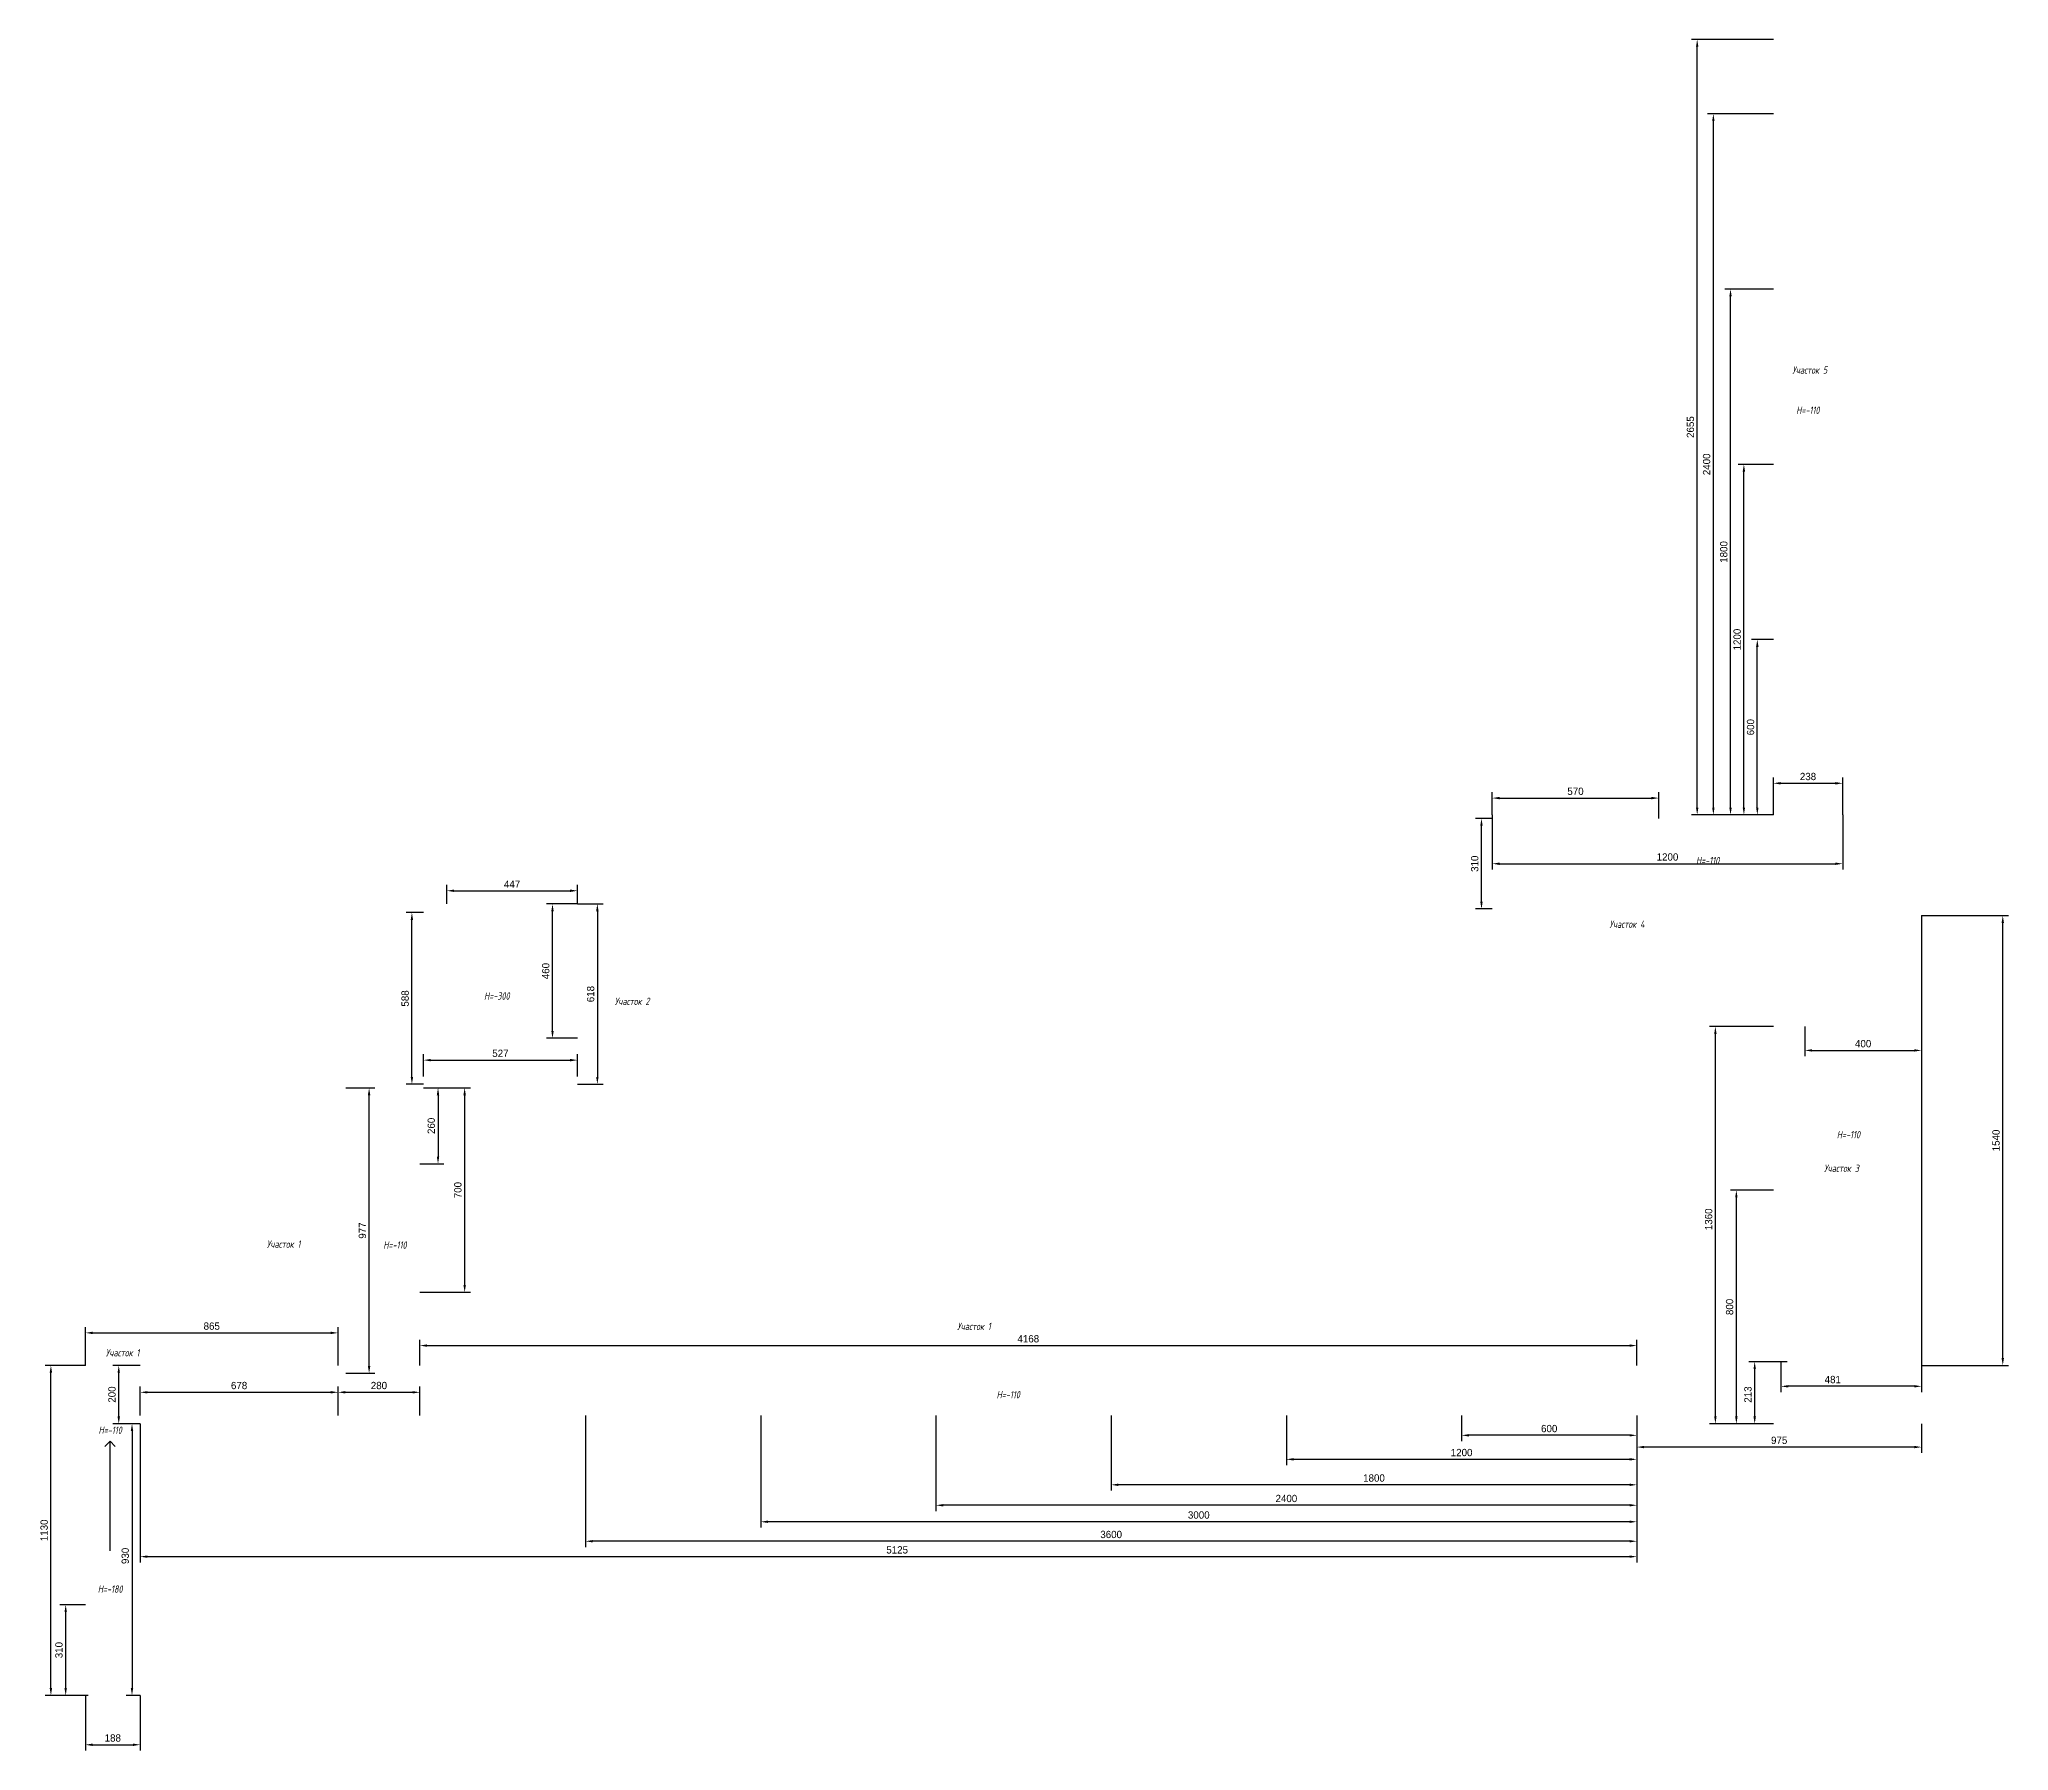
# Model space of a CAD drawing. Header units: millimetres. Extents: x -111711 to 69411, y -94094 to -63139.
# Drawn here: x 9619 to 16362, y -87004 to -81144 of the extents above; entities that cross this region are included whole.
import ezdxf
from ezdxf.enums import TextEntityAlignment as Align

# ---------------------------------------------------------------- set-up
doc = ezdxf.new("R2010")
doc.units = ezdxf.units.MM
doc.header["$PDMODE"] = 34
doc.header["$PDSIZE"] = 50
doc.layers.add('101 Каркас размеры', color=7, linetype='Continuous')
doc.styles.get("Standard").update_dxf_attribs({"font": 'Ubuntu-R.ttf'})
doc.styles.add('ГОСТ-ISOCPEUR', font='isocpeui.ttf', dxfattribs={"width": 0.8})
doc.dimstyles.new('ISO-25', dxfattribs={"dimtxt": 2.5, "dimasz": 2.5, "dimexe": 1.25, "dimexo": 0.625, "dimtad": 1, "dimtxsty": 'Standard', "dimcen": 2.5, "dimadec": 0, "dimazin": 0, "dimtfac": 1, "dimtmove": 0, "dimatfit": 3, "dimfxl": 1, "dimarcsym": 0})

msp = doc.modelspace()

# ---------------------------------------------------------------- texts
at = {"layer": '101 Каркас размеры', "style": 'ГОСТ-ISOCPEUR', "width": 0.8}
for s, p in [('Участок 5', (15681.3, -82276.5)), ('H=-110', (15675, -82414.2)), ('H=-110', (15331.9, -83955.8, -184.7)), ('Участок 4', (15055.3, -84173.9)), ('H=-300', (11185.6, -84419.9)), ('Участок 2', (11648.7, -84438)), ('H=-110', (15813.9, -84894.6)), ('Участок 3', (15790.1, -85009.5)), ('Участок 1', (10455.4, -85269.3)), ('H=-110', (10836.7, -85272.6)), ('Участок 1', (12819.4, -85550.7)), ('Участок 1', (9904, -85641.1)), ('H=-110', (12936.9, -85784.8)), ('H=-110', (9861.5, -85906.4)), ('H=-180', (9861.5, -86450.4))]:
    msp.add_text(s, height=25, dxfattribs=at).set_placement(p, align=Align.MIDDLE)

# ---------------------------------------------------------------- blocks, each defined once
blk = doc.blocks.new('*D1344')
at = {"layer": '101 Каркас размеры', "color": 0, "lineweight": -2}
for p, q in [((9776.7, -85684.4), (9638.5, -85684.4)), ((9658.5, -86789.4), (9658.5, -85709.4)), ((9759.2, -86814.4), (9638.5, -86814.4))]:
    blk.add_line(p, q, dxfattribs=at)
at = {"layer": '101 Каркас размеры', "color": 0}
for points in [[(9662.6, -85709.4), (9654.3, -85709.4), (9658.5, -85684.4)], [(9654.3, -86789.4), (9662.6, -86789.4), (9658.5, -86814.4)]]:
    blk.add_solid(points, dxfattribs=at)
at = {"layer": 'Defpoints', "color": 0}
for p in [(9658.5, -85684.4), (9776.7, -85684.4), (9759.2, -86814.4)]:
    blk.add_point(p, dxfattribs=at)
at = {"layer": '101 Каркас размеры', "color": 0, "insert": (9635.4, -86249.4), "char_height": 25, "attachment_point": 5, "rotation": 90}
blk.add_mtext('1130', dxfattribs=at)
blk = doc.blocks.new('*D1345')
at = {"layer": '101 Каркас размеры', "color": 0, "lineweight": -2}
for p, q in [((9776.7, -85684.4), (9776.7, -85553.2)), ((9801.7, -85573.2), (10616.7, -85573.2)), ((10641.7, -85684.4), (10641.7, -85553.2))]:
    blk.add_line(p, q, dxfattribs=at)
at = {"layer": '101 Каркас размеры', "color": 0}
for points in [[(9801.7, -85569.1), (9801.7, -85577.4), (9776.7, -85573.2)], [(10616.7, -85577.4), (10616.7, -85569.1), (10641.7, -85573.2)]]:
    blk.add_solid(points, dxfattribs=at)
at = {"layer": 'Defpoints', "color": 0}
for p in [(10641.7, -85573.2), (9776.7, -85684.4), (10641.7, -85684.4)]:
    blk.add_point(p, dxfattribs=at)
at = {"layer": '101 Каркас размеры', "color": 0, "insert": (10209.2, -85550.2), "char_height": 25, "attachment_point": 5}
blk.add_mtext('865', dxfattribs=at)
blk = doc.blocks.new('*D1346')
at = {"layer": '101 Каркас размеры', "color": 0, "lineweight": -2}
for p, q in [((9964.2, -85884.4), (9916.2, -85884.4)), ((9936.2, -85909.4), (9936.2, -86789.4)), ((9964.2, -86814.4), (9916.2, -86814.4))]:
    blk.add_line(p, q, dxfattribs=at)
at = {"layer": '101 Каркас размеры', "color": 0}
for points in [[(9940.3, -85909.4), (9932, -85909.4), (9936.2, -85884.4)], [(9932, -86789.4), (9940.3, -86789.4), (9936.2, -86814.4)]]:
    blk.add_solid(points, dxfattribs=at)
at = {"layer": 'Defpoints', "color": 0}
for p in [(9964.2, -85884.4), (9936.2, -86814.4), (9964.2, -86814.4)]:
    blk.add_point(p, dxfattribs=at)
at = {"layer": '101 Каркас размеры', "color": 0, "insert": (9913.1, -86336.8), "char_height": 25, "attachment_point": 5, "rotation": 90}
blk.add_mtext('930', dxfattribs=at)
blk = doc.blocks.new('*D1347')
at = {"layer": '101 Каркас размеры', "color": 0, "lineweight": -2}
for p, q in [((9964.2, -85884.4), (9964.2, -86359.4)), ((15089.2, -85884.4), (15089.2, -86359.4)), ((9989.2, -86339.4), (15064.2, -86339.4))]:
    blk.add_line(p, q, dxfattribs=at)
at = {"layer": '101 Каркас размеры', "color": 0}
for points in [[(9989.2, -86335.2), (9989.2, -86343.5), (9964.2, -86339.4)], [(15064.2, -86343.5), (15064.2, -86335.2), (15089.2, -86339.4)]]:
    blk.add_solid(points, dxfattribs=at)
at = {"layer": 'Defpoints', "color": 0}
for p in [(9964.2, -85884.4), (15089.2, -85884.4), (15089.2, -86339.4)]:
    blk.add_point(p, dxfattribs=at)
at = {"layer": '101 Каркас размеры', "color": 0, "insert": (12556.3, -86316.3), "char_height": 25, "attachment_point": 5}
blk.add_mtext('5125', dxfattribs=at)
blk = doc.blocks.new('*D1348')
at = {"layer": '101 Каркас размеры', "color": 0, "lineweight": -2}
for p, q in [((10668.7, -84734.4), (10768.1, -84734.4)), ((10748.1, -85686.4), (10748.1, -84759.4)), ((10668.7, -85711.4), (10768.1, -85711.4))]:
    blk.add_line(p, q, dxfattribs=at)
at = {"layer": '101 Каркас размеры', "color": 0}
for points in [[(10752.3, -84759.4), (10743.9, -84759.4), (10748.1, -84734.4)], [(10743.9, -85686.4), (10752.3, -85686.4), (10748.1, -85711.4)]]:
    blk.add_solid(points, dxfattribs=at)
at = {"layer": 'Defpoints', "color": 0}
for p in [(10668.7, -84734.4), (10748.1, -84734.4), (10668.7, -85711.4)]:
    blk.add_point(p, dxfattribs=at)
at = {"layer": '101 Каркас размеры', "color": 0, "insert": (10725.3, -85222.9), "char_height": 25, "attachment_point": 5, "rotation": 90}
blk.add_mtext('977', dxfattribs=at)
blk = doc.blocks.new('*D1349')
at = {"layer": '101 Каркас размеры', "color": 0, "lineweight": -2}
for p, q in [((10921.7, -85684.4), (10921.7, -85596.7)), ((10946.7, -85616.7), (15064.2, -85616.7)), ((15089.2, -85684.4), (15089.2, -85596.7))]:
    blk.add_line(p, q, dxfattribs=at)
at = {"layer": '101 Каркас размеры', "color": 0}
for points in [[(10946.7, -85612.5), (10946.7, -85620.8), (10921.7, -85616.7)], [(15064.2, -85620.8), (15064.2, -85612.5), (15089.2, -85616.7)]]:
    blk.add_solid(points, dxfattribs=at)
at = {"layer": 'Defpoints', "color": 0}
for p in [(15089.2, -85616.7), (10921.7, -85684.4), (15089.2, -85684.4)]:
    blk.add_point(p, dxfattribs=at)
at = {"layer": '101 Каркас размеры', "color": 0, "insert": (13005.4, -85593.6), "char_height": 25, "attachment_point": 5}
blk.add_mtext('4168', dxfattribs=at)
blk = doc.blocks.new('*D1350')
at = {"layer": '101 Каркас размеры', "color": 0, "lineweight": -2}
for p, q in [((16064.2, -84144.4), (16362.4, -84144.4)), ((16342.4, -85659.4), (16342.4, -84169.4)), ((16064.2, -85684.4), (16362.4, -85684.4))]:
    blk.add_line(p, q, dxfattribs=at)
at = {"layer": '101 Каркас размеры', "color": 0}
for points in [[(16346.5, -84169.4), (16338.2, -84169.4), (16342.4, -84144.4)], [(16338.2, -85659.4), (16346.5, -85659.4), (16342.4, -85684.4)]]:
    blk.add_solid(points, dxfattribs=at)
at = {"layer": 'Defpoints', "color": 0}
for p in [(16064.2, -84144.4), (16342.4, -84144.4), (16064.2, -85684.4)]:
    blk.add_point(p, dxfattribs=at)
at = {"layer": '101 Каркас размеры', "color": 0, "insert": (16319.3, -84914.4), "char_height": 25, "attachment_point": 5, "rotation": 90}
blk.add_mtext('1540', dxfattribs=at)
blk = doc.blocks.new('*D1351')
at = {"layer": '101 Каркас размеры', "color": 0, "lineweight": -2}
for p, q in [((14594.2, -83799.4), (14594.2, -83986.9)), ((15794.2, -83799.4), (15794.2, -83986.9)), ((14619.2, -83966.9), (15769.2, -83966.9))]:
    blk.add_line(p, q, dxfattribs=at)
at = {"layer": '101 Каркас размеры', "color": 0}
for points in [[(14619.2, -83962.8), (14619.2, -83971.1), (14594.2, -83966.9)], [(15769.2, -83971.1), (15769.2, -83962.8), (15794.2, -83966.9)]]:
    blk.add_solid(points, dxfattribs=at)
at = {"layer": 'Defpoints', "color": 0}
for p in [(14594.2, -83799.4), (15794.2, -83799.4), (15794.2, -83966.9)]:
    blk.add_point(p, dxfattribs=at)
at = {"layer": '101 Каркас размеры', "color": 0, "insert": (15194.2, -83943.9), "char_height": 25, "attachment_point": 5}
blk.add_mtext('1200', dxfattribs=at)
blk = doc.blocks.new('*D1352')
at = {"layer": '101 Каркас размеры', "color": 0, "lineweight": -2}
for p, q in [((15556.7, -81144.4), (15275.9, -81144.4)), ((15295.9, -83774.4), (15295.9, -81169.4)), ((15556.7, -83799.4), (15275.9, -83799.4))]:
    blk.add_line(p, q, dxfattribs=at)
at = {"layer": '101 Каркас размеры', "color": 0}
for points in [[(15300.1, -81169.4), (15291.8, -81169.4), (15295.9, -81144.4)], [(15291.8, -83774.4), (15300.1, -83774.4), (15295.9, -83799.4)]]:
    blk.add_solid(points, dxfattribs=at)
at = {"layer": 'Defpoints', "color": 0}
for p in [(15295.9, -81144.4), (15556.7, -81144.4), (15556.7, -83799.4)]:
    blk.add_point(p, dxfattribs=at)
at = {"layer": '101 Каркас размеры', "color": 0, "insert": (15272.9, -82471.9), "char_height": 25, "attachment_point": 5, "rotation": 90}
blk.add_mtext('2655', dxfattribs=at)
blk = doc.blocks.new('*D1353')
at = {"layer": '101 Каркас размеры', "color": 0, "lineweight": -2}
for p, q in [((9776.7, -86814.4), (9776.7, -87003.5)), ((9964.2, -86814.4), (9964.2, -87003.5)), ((9801.7, -86983.5), (9939.2, -86983.5))]:
    blk.add_line(p, q, dxfattribs=at)
at = {"layer": '101 Каркас размеры', "color": 0}
for points in [[(9801.7, -86979.3), (9801.7, -86987.7), (9776.7, -86983.5)], [(9939.2, -86987.7), (9939.2, -86979.3), (9964.2, -86983.5)]]:
    blk.add_solid(points, dxfattribs=at)
at = {"layer": 'Defpoints', "color": 0}
for p in [(9776.7, -86814.4), (9964.2, -86814.4), (9964.2, -86983.5)]:
    blk.add_point(p, dxfattribs=at)
at = {"layer": '101 Каркас размеры', "color": 0, "insert": (9870.4, -86960.4), "char_height": 25, "attachment_point": 5}
blk.add_mtext('188', dxfattribs=at)
blk = doc.blocks.new('*D1354')
at = {"layer": '101 Каркас размеры', "color": 0, "lineweight": -2}
for p, q in [((9776.7, -86504.4), (9689.1, -86504.4)), ((9709.1, -86789.4), (9709.1, -86529.4)), ((9786.2, -86814.4), (9689.1, -86814.4))]:
    blk.add_line(p, q, dxfattribs=at)
at = {"layer": '101 Каркас размеры', "color": 0}
for points in [[(9713.2, -86529.4), (9704.9, -86529.4), (9709.1, -86504.4)], [(9704.9, -86789.4), (9713.2, -86789.4), (9709.1, -86814.4)]]:
    blk.add_solid(points, dxfattribs=at)
at = {"layer": 'Defpoints', "color": 0}
for p in [(9709.1, -86504.4), (9776.7, -86504.4), (9786.2, -86814.4)]:
    blk.add_point(p, dxfattribs=at)
at = {"layer": '101 Каркас размеры', "color": 0, "insert": (9686, -86659.4), "char_height": 25, "attachment_point": 5, "rotation": 90}
blk.add_mtext('310', dxfattribs=at)
blk = doc.blocks.new('*D1355')
at = {"layer": '101 Каркас размеры', "color": 0, "lineweight": -2}
for p, q in [((9964.2, -85684.4), (9870.8, -85684.4)), ((9890.8, -85859.4), (9890.8, -85709.4)), ((9964.2, -85884.4), (9870.8, -85884.4))]:
    blk.add_line(p, q, dxfattribs=at)
at = {"layer": '101 Каркас размеры', "color": 0}
for points in [[(9894.9, -85709.4), (9886.6, -85709.4), (9890.8, -85684.4)], [(9886.6, -85859.4), (9894.9, -85859.4), (9890.8, -85884.4)]]:
    blk.add_solid(points, dxfattribs=at)
at = {"layer": 'Defpoints', "color": 0}
for p in [(9890.8, -85684.4), (9964.2, -85684.4), (9964.2, -85884.4)]:
    blk.add_point(p, dxfattribs=at)
at = {"layer": '101 Каркас размеры', "color": 0, "insert": (9867.7, -85784.4), "char_height": 25, "attachment_point": 5, "rotation": 90}
blk.add_mtext('200', dxfattribs=at)
blk = doc.blocks.new('*D1356')
at = {"layer": '101 Каркас размеры', "color": 0, "lineweight": -2}
for p, q in [((9964.2, -85856.4), (9964.2, -85756.7)), ((10641.7, -85856.4), (10641.7, -85756.7)), ((9989.2, -85776.7), (10616.7, -85776.7))]:
    blk.add_line(p, q, dxfattribs=at)
at = {"layer": '101 Каркас размеры', "color": 0}
for points in [[(9989.2, -85772.5), (9989.2, -85780.8), (9964.2, -85776.7)], [(10616.7, -85780.8), (10616.7, -85772.5), (10641.7, -85776.7)]]:
    blk.add_solid(points, dxfattribs=at)
at = {"layer": 'Defpoints', "color": 0}
for p in [(10641.7, -85776.7), (9964.2, -85856.4), (10641.7, -85856.4)]:
    blk.add_point(p, dxfattribs=at)
at = {"layer": '101 Каркас размеры', "color": 0, "insert": (10302.9, -85753.6), "char_height": 25, "attachment_point": 5}
blk.add_mtext('678', dxfattribs=at)
blk = doc.blocks.new('*D1357')
at = {"layer": '101 Каркас размеры', "color": 0, "lineweight": -2}
for p, q in [((10641.7, -85856.4), (10641.7, -85756.7)), ((10921.7, -85856.4), (10921.7, -85756.7)), ((10666.7, -85776.7), (10896.7, -85776.7))]:
    blk.add_line(p, q, dxfattribs=at)
at = {"layer": '101 Каркас размеры', "color": 0}
for points in [[(10666.7, -85772.5), (10666.7, -85780.8), (10641.7, -85776.7)], [(10896.7, -85780.8), (10896.7, -85772.5), (10921.7, -85776.7)]]:
    blk.add_solid(points, dxfattribs=at)
at = {"layer": 'Defpoints', "color": 0}
for p in [(10921.7, -85776.7), (10641.7, -85856.4), (10921.7, -85856.4)]:
    blk.add_point(p, dxfattribs=at)
at = {"layer": '101 Каркас размеры', "color": 0, "insert": (10781.7, -85753.6), "char_height": 25, "attachment_point": 5}
blk.add_mtext('280', dxfattribs=at)
blk = doc.blocks.new('*D1358')
at = {"layer": '101 Каркас размеры', "color": 0, "lineweight": -2}
for p, q in [((15089.2, -85856.4), (15089.2, -85984.2)), ((16064.2, -85884.4), (16064.2, -85984.2)), ((16039.2, -85964.2), (15114.2, -85964.2))]:
    blk.add_line(p, q, dxfattribs=at)
at = {"layer": '101 Каркас размеры', "color": 0}
for points in [[(15114.2, -85960.1), (15114.2, -85968.4), (15089.2, -85964.2)], [(16039.2, -85968.4), (16039.2, -85960.1), (16064.2, -85964.2)]]:
    blk.add_solid(points, dxfattribs=at)
at = {"layer": 'Defpoints', "color": 0}
for p in [(15089.2, -85856.4), (16064.2, -85884.4), (15089.2, -85964.2)]:
    blk.add_point(p, dxfattribs=at)
at = {"layer": '101 Каркас размеры', "color": 0, "insert": (15576.7, -85941.2), "char_height": 25, "attachment_point": 5}
blk.add_mtext('975', dxfattribs=at)
blk = doc.blocks.new('*D1359')
at = {"layer": '101 Каркас размеры', "color": 0, "lineweight": -2}
for p, q in [((14489.2, -85856.4), (14489.2, -85944)), ((15089.2, -85856.4), (15089.2, -85944)), ((15064.2, -85924), (14514.2, -85924))]:
    blk.add_line(p, q, dxfattribs=at)
at = {"layer": '101 Каркас размеры', "color": 0}
for points in [[(14514.2, -85919.9), (14514.2, -85928.2), (14489.2, -85924)], [(15064.2, -85928.2), (15064.2, -85919.9), (15089.2, -85924)]]:
    blk.add_solid(points, dxfattribs=at)
at = {"layer": 'Defpoints', "color": 0}
for p in [(14489.2, -85856.4), (15089.2, -85856.4), (14489.2, -85924)]:
    blk.add_point(p, dxfattribs=at)
at = {"layer": '101 Каркас размеры', "color": 0, "insert": (14789.2, -85901), "char_height": 25, "attachment_point": 5}
blk.add_mtext('600', dxfattribs=at)
blk = doc.blocks.new('*D1360')
at = {"layer": '101 Каркас размеры', "color": 0, "lineweight": -2}
for p, q in [((13889.2, -85856.4), (13889.2, -86026.2)), ((15089.2, -85856.4), (15089.2, -86026.2)), ((15064.2, -86006.2), (13914.2, -86006.2))]:
    blk.add_line(p, q, dxfattribs=at)
at = {"layer": '101 Каркас размеры', "color": 0}
for points in [[(13914.2, -86002), (13914.2, -86010.4), (13889.2, -86006.2)], [(15064.2, -86010.4), (15064.2, -86002), (15089.2, -86006.2)]]:
    blk.add_solid(points, dxfattribs=at)
at = {"layer": 'Defpoints', "color": 0}
for p in [(13889.2, -85856.4), (15089.2, -85856.4), (13889.2, -86006.2)]:
    blk.add_point(p, dxfattribs=at)
at = {"layer": '101 Каркас размеры', "color": 0, "insert": (14489.2, -85983.1), "char_height": 25, "attachment_point": 5}
blk.add_mtext('1200', dxfattribs=at)
blk = doc.blocks.new('*D1361')
at = {"layer": '101 Каркас размеры', "color": 0, "lineweight": -2}
for p, q in [((13289.2, -85856.4), (13289.2, -86113.4)), ((15089.2, -85856.4), (15089.2, -86113.4)), ((15064.2, -86093.4), (13314.2, -86093.4))]:
    blk.add_line(p, q, dxfattribs=at)
at = {"layer": '101 Каркас размеры', "color": 0}
for points in [[(13314.2, -86089.2), (13314.2, -86097.6), (13289.2, -86093.4)], [(15064.2, -86097.6), (15064.2, -86089.2), (15089.2, -86093.4)]]:
    blk.add_solid(points, dxfattribs=at)
at = {"layer": 'Defpoints', "color": 0}
for p in [(13289.2, -85856.4), (15089.2, -85856.4), (13289.2, -86093.4)]:
    blk.add_point(p, dxfattribs=at)
at = {"layer": '101 Каркас размеры', "color": 0, "insert": (14189.2, -86070.3), "char_height": 25, "attachment_point": 5}
blk.add_mtext('1800', dxfattribs=at)
blk = doc.blocks.new('*D1362')
at = {"layer": '101 Каркас размеры', "color": 0, "lineweight": -2}
for p, q in [((12689.2, -85856.4), (12689.2, -86183.5)), ((15089.2, -85856.4), (15089.2, -86183.5)), ((15064.2, -86163.5), (12714.2, -86163.5))]:
    blk.add_line(p, q, dxfattribs=at)
at = {"layer": '101 Каркас размеры', "color": 0}
for points in [[(12714.2, -86159.3), (12714.2, -86167.6), (12689.2, -86163.5)], [(15064.2, -86167.6), (15064.2, -86159.3), (15089.2, -86163.5)]]:
    blk.add_solid(points, dxfattribs=at)
at = {"layer": 'Defpoints', "color": 0}
for p in [(12689.2, -85856.4), (15089.2, -85856.4), (12689.2, -86163.5)]:
    blk.add_point(p, dxfattribs=at)
at = {"layer": '101 Каркас размеры', "color": 0, "insert": (13889.2, -86140.4), "char_height": 25, "attachment_point": 5}
blk.add_mtext('2400', dxfattribs=at)
blk = doc.blocks.new('*D1363')
at = {"layer": '101 Каркас размеры', "color": 0, "lineweight": -2}
for p, q in [((12089.2, -85856.4), (12089.2, -86240)), ((15089.2, -85856.4), (15089.2, -86240)), ((15064.2, -86220), (12114.2, -86220))]:
    blk.add_line(p, q, dxfattribs=at)
at = {"layer": '101 Каркас размеры', "color": 0}
for points in [[(12114.2, -86215.8), (12114.2, -86224.1), (12089.2, -86220)], [(15064.2, -86224.1), (15064.2, -86215.8), (15089.2, -86220)]]:
    blk.add_solid(points, dxfattribs=at)
at = {"layer": 'Defpoints', "color": 0}
for p in [(12089.2, -85856.4), (15089.2, -85856.4), (12089.2, -86220)]:
    blk.add_point(p, dxfattribs=at)
at = {"layer": '101 Каркас размеры', "color": 0, "insert": (13589.2, -86196.9), "char_height": 25, "attachment_point": 5}
blk.add_mtext('3000', dxfattribs=at)
blk = doc.blocks.new('*D1364')
at = {"layer": '101 Каркас размеры', "color": 0, "lineweight": -2}
for p, q in [((11489.2, -85856.4), (11489.2, -86306.7)), ((15089.2, -85856.4), (15089.2, -86306.7)), ((15064.2, -86286.7), (11514.2, -86286.7))]:
    blk.add_line(p, q, dxfattribs=at)
at = {"layer": '101 Каркас размеры', "color": 0}
for points in [[(11514.2, -86282.5), (11514.2, -86290.9), (11489.2, -86286.7)], [(15064.2, -86290.9), (15064.2, -86282.5), (15089.2, -86286.7)]]:
    blk.add_solid(points, dxfattribs=at)
at = {"layer": 'Defpoints', "color": 0}
for p in [(11489.2, -85856.4), (15089.2, -85856.4), (11489.2, -86286.7)]:
    blk.add_point(p, dxfattribs=at)
at = {"layer": '101 Каркас размеры', "color": 0, "insert": (13289.2, -86263.6), "char_height": 25, "attachment_point": 5}
blk.add_mtext('3600', dxfattribs=at)
blk = doc.blocks.new('*D1365')
at = {"layer": '101 Каркас размеры', "color": 0, "lineweight": -2}
for p, q in [((10934.2, -84734.4), (11004.1, -84734.4)), ((10984.1, -84759.4), (10984.1, -84969.4)), ((10921.7, -84994.4), (11004.1, -84994.4))]:
    blk.add_line(p, q, dxfattribs=at)
at = {"layer": '101 Каркас размеры', "color": 0}
for points in [[(10988.2, -84759.4), (10979.9, -84759.4), (10984.1, -84734.4)], [(10979.9, -84969.4), (10988.2, -84969.4), (10984.1, -84994.4)]]:
    blk.add_solid(points, dxfattribs=at)
at = {"layer": 'Defpoints', "color": 0}
for p in [(10934.2, -84734.4), (10921.7, -84994.4), (10984.1, -84994.4)]:
    blk.add_point(p, dxfattribs=at)
at = {"layer": '101 Каркас размеры', "color": 0, "insert": (10961, -84864.4), "char_height": 25, "attachment_point": 5, "rotation": 90}
blk.add_mtext('260', dxfattribs=at)
blk = doc.blocks.new('*D1366')
at = {"layer": '101 Каркас размеры', "color": 0, "lineweight": -2}
for p, q in [((10934.2, -84734.4), (11095.3, -84734.4)), ((11075.3, -84759.4), (11075.3, -85409.4)), ((10921.7, -85434.4), (11095.3, -85434.4))]:
    blk.add_line(p, q, dxfattribs=at)
at = {"layer": '101 Каркас размеры', "color": 0}
for points in [[(11079.4, -84759.4), (11071.1, -84759.4), (11075.3, -84734.4)], [(11071.1, -85409.4), (11079.4, -85409.4), (11075.3, -85434.4)]]:
    blk.add_solid(points, dxfattribs=at)
at = {"layer": 'Defpoints', "color": 0}
for p in [(10934.2, -84734.4), (10921.7, -85434.4), (11075.3, -85434.4)]:
    blk.add_point(p, dxfattribs=at)
at = {"layer": '101 Каркас размеры', "color": 0, "insert": (11052.2, -85084.4), "char_height": 25, "attachment_point": 5, "rotation": 90}
blk.add_mtext('700', dxfattribs=at)
blk = doc.blocks.new('*D1367')
at = {"layer": '101 Каркас размеры', "color": 0, "lineweight": -2}
for p, q in [((11014.2, -84104.4), (11014.2, -84039.4)), ((11039.2, -84059.4), (11436.2, -84059.4)), ((11461.2, -84104.4), (11461.2, -84039.4))]:
    blk.add_line(p, q, dxfattribs=at)
at = {"layer": '101 Каркас размеры', "color": 0}
for points in [[(11039.2, -84055.2), (11039.2, -84063.6), (11014.2, -84059.4)], [(11436.2, -84063.6), (11436.2, -84055.2), (11461.2, -84059.4)]]:
    blk.add_solid(points, dxfattribs=at)
at = {"layer": 'Defpoints', "color": 0}
for p in [(11461.2, -84059.4), (11014.2, -84104.4), (11461.2, -84104.4)]:
    blk.add_point(p, dxfattribs=at)
at = {"layer": '101 Каркас размеры', "color": 0, "insert": (11237.7, -84036.9), "char_height": 25, "attachment_point": 5}
blk.add_mtext('447', dxfattribs=at)
blk = doc.blocks.new('*D1368')
at = {"layer": '101 Каркас размеры', "color": 0, "lineweight": -2}
for p, q in [((10934.2, -84694.9), (10934.2, -84619.4)), ((11461.2, -84694.9), (11461.2, -84619.4)), ((10959.2, -84639.4), (11436.2, -84639.4))]:
    blk.add_line(p, q, dxfattribs=at)
at = {"layer": '101 Каркас размеры', "color": 0}
for points in [[(10959.2, -84635.2), (10959.2, -84643.6), (10934.2, -84639.4)], [(11436.2, -84643.6), (11436.2, -84635.2), (11461.2, -84639.4)]]:
    blk.add_solid(points, dxfattribs=at)
at = {"layer": 'Defpoints', "color": 0}
for p in [(10934.2, -84694.9), (11461.2, -84639.4), (11461.2, -84694.9)]:
    blk.add_point(p, dxfattribs=at)
at = {"layer": '101 Каркас размеры', "color": 0, "insert": (11197.7, -84616.3), "char_height": 25, "attachment_point": 5}
blk.add_mtext('527', dxfattribs=at)
blk = doc.blocks.new('*D1369')
at = {"layer": '101 Каркас размеры', "color": 0, "lineweight": -2}
for p, q in [((10934.2, -84134.4), (10874.7, -84134.4)), ((10894.7, -84696.9), (10894.7, -84159.4)), ((10934.2, -84721.9), (10874.7, -84721.9))]:
    blk.add_line(p, q, dxfattribs=at)
at = {"layer": '101 Каркас размеры', "color": 0}
for points in [[(10898.8, -84159.4), (10890.5, -84159.4), (10894.7, -84134.4)], [(10890.5, -84696.9), (10898.8, -84696.9), (10894.7, -84721.9)]]:
    blk.add_solid(points, dxfattribs=at)
at = {"layer": 'Defpoints', "color": 0}
for p in [(10894.7, -84134.4), (10934.2, -84134.4), (10934.2, -84721.9)]:
    blk.add_point(p, dxfattribs=at)
at = {"layer": '101 Каркас размеры', "color": 0, "insert": (10871.6, -84428.2), "char_height": 25, "attachment_point": 5, "rotation": 90}
blk.add_mtext('588', dxfattribs=at)
blk = doc.blocks.new('*D1370')
at = {"layer": '101 Каркас размеры', "color": 0, "lineweight": -2}
for p, q in [((15604.2, -85671.9), (15472.8, -85671.9)), ((15492.8, -85859.4), (15492.8, -85696.9)), ((15556.7, -85884.4), (15472.8, -85884.4))]:
    blk.add_line(p, q, dxfattribs=at)
at = {"layer": '101 Каркас размеры', "color": 0}
for points in [[(15497, -85696.9), (15488.7, -85696.9), (15492.8, -85671.9)], [(15488.7, -85859.4), (15497, -85859.4), (15492.8, -85884.4)]]:
    blk.add_solid(points, dxfattribs=at)
at = {"layer": 'Defpoints', "color": 0}
for p in [(15492.8, -85671.9), (15604.2, -85671.9), (15556.7, -85884.4)]:
    blk.add_point(p, dxfattribs=at)
at = {"layer": '101 Каркас размеры', "color": 0, "insert": (15469.8, -85784.4), "char_height": 25, "attachment_point": 5, "rotation": 90}
blk.add_mtext('213', dxfattribs=at)
blk = doc.blocks.new('*D1371')
at = {"layer": '101 Каркас размеры', "color": 0, "lineweight": -2}
for p, q in [((15556.7, -85084.4), (15410.1, -85084.4)), ((15430.1, -85859.4), (15430.1, -85109.4)), ((15556.7, -85884.4), (15410.1, -85884.4))]:
    blk.add_line(p, q, dxfattribs=at)
at = {"layer": '101 Каркас размеры', "color": 0}
for points in [[(15434.3, -85109.4), (15425.9, -85109.4), (15430.1, -85084.4)], [(15425.9, -85859.4), (15434.3, -85859.4), (15430.1, -85884.4)]]:
    blk.add_solid(points, dxfattribs=at)
at = {"layer": 'Defpoints', "color": 0}
for p in [(15430.1, -85084.4), (15556.7, -85084.4), (15556.7, -85884.4)]:
    blk.add_point(p, dxfattribs=at)
at = {"layer": '101 Каркас размеры', "color": 0, "insert": (15407, -85484.4), "char_height": 25, "attachment_point": 5, "rotation": 90}
blk.add_mtext('800', dxfattribs=at)
blk = doc.blocks.new('*D1372')
at = {"layer": '101 Каркас размеры', "color": 0, "lineweight": -2}
for p, q in [((15556.7, -84524.4), (15338.2, -84524.4)), ((15358.2, -85859.4), (15358.2, -84549.4)), ((15556.7, -85884.4), (15338.2, -85884.4))]:
    blk.add_line(p, q, dxfattribs=at)
at = {"layer": '101 Каркас размеры', "color": 0}
for points in [[(15362.4, -84549.4), (15354.1, -84549.4), (15358.2, -84524.4)], [(15354.1, -85859.4), (15362.4, -85859.4), (15358.2, -85884.4)]]:
    blk.add_solid(points, dxfattribs=at)
at = {"layer": 'Defpoints', "color": 0}
for p in [(15358.2, -84524.4), (15556.7, -84524.4), (15556.7, -85884.4)]:
    blk.add_point(p, dxfattribs=at)
at = {"layer": '101 Каркас размеры', "color": 0, "insert": (15335.2, -85184.4), "char_height": 25, "attachment_point": 5, "rotation": 90}
blk.add_mtext('1360', dxfattribs=at)
blk = doc.blocks.new('*D1373')
at = {"layer": '101 Каркас размеры', "color": 0, "lineweight": -2}
for p, q in [((14594.2, -83799.4), (14594.2, -83722.1)), ((14619.2, -83742.1), (15139.2, -83742.1)), ((15164.2, -83811.9), (15164.2, -83722.1))]:
    blk.add_line(p, q, dxfattribs=at)
at = {"layer": '101 Каркас размеры', "color": 0}
for points in [[(14619.2, -83737.9), (14619.2, -83746.3), (14594.2, -83742.1)], [(15139.2, -83746.3), (15139.2, -83737.9), (15164.2, -83742.1)]]:
    blk.add_solid(points, dxfattribs=at)
at = {"layer": 'Defpoints', "color": 0}
for p in [(15164.2, -83742.1), (14594.2, -83799.4), (15164.2, -83811.9)]:
    blk.add_point(p, dxfattribs=at)
at = {"layer": '101 Каркас размеры', "color": 0, "insert": (14879.2, -83719.1), "char_height": 25, "attachment_point": 5}
blk.add_mtext('570', dxfattribs=at)
blk = doc.blocks.new('*D1374')
at = {"layer": '101 Каркас размеры', "color": 0, "lineweight": -2}
for p, q in [((14594.2, -83811.9), (14537.3, -83811.9)), ((14557.3, -84096.9), (14557.3, -83836.9)), ((14594.2, -84121.9), (14537.3, -84121.9))]:
    blk.add_line(p, q, dxfattribs=at)
at = {"layer": '101 Каркас размеры', "color": 0}
for points in [[(14561.4, -83836.9), (14553.1, -83836.9), (14557.3, -83811.9)], [(14553.1, -84096.9), (14561.4, -84096.9), (14557.3, -84121.9)]]:
    blk.add_solid(points, dxfattribs=at)
at = {"layer": 'Defpoints', "color": 0}
for p in [(14557.3, -83811.9), (14594.2, -83811.9), (14594.2, -84121.9)]:
    blk.add_point(p, dxfattribs=at)
at = {"layer": '101 Каркас размеры', "color": 0, "insert": (14534.2, -83966.9), "char_height": 25, "attachment_point": 5, "rotation": 90}
blk.add_mtext('310', dxfattribs=at)
blk = doc.blocks.new('*D1375')
at = {"layer": '101 Каркас размеры', "color": 0, "lineweight": -2}
for p, q in [((16064.2, -84144.4), (16064.2, -85776.2)), ((15582.9, -85671.9), (15582.9, -85776.2)), ((16039.2, -85756.2), (15607.9, -85756.2))]:
    blk.add_line(p, q, dxfattribs=at)
at = {"layer": '101 Каркас размеры', "color": 0}
for points in [[(15607.9, -85752), (15607.9, -85760.3), (15582.9, -85756.2)], [(16039.2, -85760.3), (16039.2, -85752), (16064.2, -85756.2)]]:
    blk.add_solid(points, dxfattribs=at)
at = {"layer": 'Defpoints', "color": 0}
for p in [(16064.2, -84144.4), (15582.9, -85671.9), (15582.9, -85756.2)]:
    blk.add_point(p, dxfattribs=at)
at = {"layer": '101 Каркас размеры', "color": 0, "insert": (15760.3, -85733.1), "char_height": 25, "attachment_point": 5}
blk.add_mtext('481', dxfattribs=at)
blk = doc.blocks.new('*D1376')
at = {"layer": '101 Каркас размеры', "color": 0, "lineweight": -2}
for p, q in [((15556.7, -83799.4), (15556.7, -83671.5)), ((15794.2, -83799.4), (15794.2, -83671.5)), ((15581.7, -83691.5), (15769.2, -83691.5))]:
    blk.add_line(p, q, dxfattribs=at)
at = {"layer": '101 Каркас размеры', "color": 0}
for points in [[(15581.7, -83687.3), (15581.7, -83695.7), (15556.7, -83691.5)], [(15769.2, -83695.7), (15769.2, -83687.3), (15794.2, -83691.5)]]:
    blk.add_solid(points, dxfattribs=at)
at = {"layer": 'Defpoints', "color": 0}
for p in [(15794.2, -83691.5), (15556.7, -83799.4), (15794.2, -83799.4)]:
    blk.add_point(p, dxfattribs=at)
at = {"layer": '101 Каркас размеры', "color": 0, "insert": (15675.4, -83668.4), "char_height": 25, "attachment_point": 5}
blk.add_mtext('238', dxfattribs=at)
blk = doc.blocks.new('*D1377')
at = {"layer": '101 Каркас размеры', "color": 0, "lineweight": -2}
for p, q in [((15556.7, -83199.4), (15481.8, -83199.4)), ((15501.8, -83774.4), (15501.8, -83224.4)), ((15556.7, -83799.4), (15481.8, -83799.4))]:
    blk.add_line(p, q, dxfattribs=at)
at = {"layer": '101 Каркас размеры', "color": 0}
for points in [[(15506, -83224.4), (15497.6, -83224.4), (15501.8, -83199.4)], [(15497.6, -83774.4), (15506, -83774.4), (15501.8, -83799.4)]]:
    blk.add_solid(points, dxfattribs=at)
at = {"layer": 'Defpoints', "color": 0}
for p in [(15501.8, -83199.4), (15556.7, -83199.4), (15556.7, -83799.4)]:
    blk.add_point(p, dxfattribs=at)
at = {"layer": '101 Каркас размеры', "color": 0, "insert": (15478.8, -83499.4), "char_height": 25, "attachment_point": 5, "rotation": 90}
blk.add_mtext('600', dxfattribs=at)
blk = doc.blocks.new('*D1378')
at = {"layer": '101 Каркас размеры', "color": 0, "lineweight": -2}
for p, q in [((15556.7, -82599.4), (15435.9, -82599.4)), ((15455.9, -83774.4), (15455.9, -82624.4)), ((15556.7, -83799.4), (15435.9, -83799.4))]:
    blk.add_line(p, q, dxfattribs=at)
at = {"layer": '101 Каркас размеры', "color": 0}
for points in [[(15460, -82624.4), (15451.7, -82624.4), (15455.9, -82599.4)], [(15451.7, -83774.4), (15460, -83774.4), (15455.9, -83799.4)]]:
    blk.add_solid(points, dxfattribs=at)
at = {"layer": 'Defpoints', "color": 0}
for p in [(15455.9, -82599.4), (15556.7, -82599.4), (15556.7, -83799.4)]:
    blk.add_point(p, dxfattribs=at)
at = {"layer": '101 Каркас размеры', "color": 0, "insert": (15432.8, -83199.4), "char_height": 25, "attachment_point": 5, "rotation": 90}
blk.add_mtext('1200', dxfattribs=at)
blk = doc.blocks.new('*D1379')
at = {"layer": '101 Каркас размеры', "color": 0, "lineweight": -2}
for p, q in [((15556.7, -81999.4), (15390.1, -81999.4)), ((15410.1, -83774.4), (15410.1, -82024.4)), ((15556.7, -83799.4), (15390.1, -83799.4))]:
    blk.add_line(p, q, dxfattribs=at)
at = {"layer": '101 Каркас размеры', "color": 0}
for points in [[(15414.3, -82024.4), (15405.9, -82024.4), (15410.1, -81999.4)], [(15405.9, -83774.4), (15414.3, -83774.4), (15410.1, -83799.4)]]:
    blk.add_solid(points, dxfattribs=at)
at = {"layer": 'Defpoints', "color": 0}
for p in [(15410.1, -81999.4), (15556.7, -81999.4), (15556.7, -83799.4)]:
    blk.add_point(p, dxfattribs=at)
at = {"layer": '101 Каркас размеры', "color": 0, "insert": (15387.1, -82899.4), "char_height": 25, "attachment_point": 5, "rotation": 90}
blk.add_mtext('1800', dxfattribs=at)
blk = doc.blocks.new('*D1380')
at = {"layer": '101 Каркас размеры', "color": 0, "lineweight": -2}
for p, q in [((15556.7, -81399.4), (15331.3, -81399.4)), ((15351.3, -83774.4), (15351.3, -81424.4)), ((15556.7, -83799.4), (15331.3, -83799.4))]:
    blk.add_line(p, q, dxfattribs=at)
at = {"layer": '101 Каркас размеры', "color": 0}
for points in [[(15355.5, -81424.4), (15347.2, -81424.4), (15351.3, -81399.4)], [(15347.2, -83774.4), (15355.5, -83774.4), (15351.3, -83799.4)]]:
    blk.add_solid(points, dxfattribs=at)
at = {"layer": 'Defpoints', "color": 0}
for p in [(15351.3, -81399.4), (15556.7, -81399.4), (15556.7, -83799.4)]:
    blk.add_point(p, dxfattribs=at)
at = {"layer": '101 Каркас размеры', "color": 0, "insert": (15328.3, -82599.4), "char_height": 25, "attachment_point": 5, "rotation": 90}
blk.add_mtext('2400', dxfattribs=at)
blk = doc.blocks.new('*D1381')
at = {"layer": '101 Каркас размеры', "color": 0, "lineweight": -2}
for p, q in [((11461.2, -84104.4), (11356.1, -84104.4)), ((11376.1, -84539.4), (11376.1, -84129.4)), ((11461.2, -84564.4), (11356.1, -84564.4))]:
    blk.add_line(p, q, dxfattribs=at)
at = {"layer": '101 Каркас размеры', "color": 0}
for points in [[(11380.3, -84129.4), (11372, -84129.4), (11376.1, -84104.4)], [(11372, -84539.4), (11380.3, -84539.4), (11376.1, -84564.4)]]:
    blk.add_solid(points, dxfattribs=at)
at = {"layer": 'Defpoints', "color": 0}
for p in [(11376.1, -84104.4), (11461.2, -84104.4), (11461.2, -84564.4)]:
    blk.add_point(p, dxfattribs=at)
at = {"layer": '101 Каркас размеры', "color": 0, "insert": (11353.1, -84334.4), "char_height": 25, "attachment_point": 5, "rotation": 90}
blk.add_mtext('460', dxfattribs=at)
blk = doc.blocks.new('*D1382')
at = {"layer": '101 Каркас размеры', "color": 0, "lineweight": -2}
for p, q in [((15664.2, -84524.4), (15664.2, -84626.1)), ((16064.2, -84524.4), (16064.2, -84626.1)), ((15689.2, -84606.1), (16039.2, -84606.1))]:
    blk.add_line(p, q, dxfattribs=at)
at = {"layer": '101 Каркас размеры', "color": 0}
for points in [[(15689.2, -84602), (15689.2, -84610.3), (15664.2, -84606.1)], [(16039.2, -84610.3), (16039.2, -84602), (16064.2, -84606.1)]]:
    blk.add_solid(points, dxfattribs=at)
at = {"layer": 'Defpoints', "color": 0}
for p in [(15664.2, -84524.4), (16064.2, -84524.4), (16064.2, -84606.1)]:
    blk.add_point(p, dxfattribs=at)
at = {"layer": '101 Каркас размеры', "color": 0, "insert": (15864.2, -84583.1), "char_height": 25, "attachment_point": 5}
blk.add_mtext('400', dxfattribs=at)
blk = doc.blocks.new('*D1383')
at = {"layer": '101 Каркас размеры', "color": 0, "lineweight": -2}
for p, q in [((11461.2, -84104.4), (11549.7, -84104.4)), ((11529.7, -84129.4), (11529.7, -84696.9)), ((11461.2, -84721.9), (11549.7, -84721.9))]:
    blk.add_line(p, q, dxfattribs=at)
at = {"layer": '101 Каркас размеры', "color": 0}
for points in [[(11533.9, -84129.4), (11525.6, -84129.4), (11529.7, -84104.4)], [(11525.6, -84696.9), (11533.9, -84696.9), (11529.7, -84721.9)]]:
    blk.add_solid(points, dxfattribs=at)
at = {"layer": 'Defpoints', "color": 0}
for p in [(11461.2, -84104.4), (11461.2, -84721.9), (11529.7, -84721.9)]:
    blk.add_point(p, dxfattribs=at)
at = {"layer": '101 Каркас размеры', "color": 0, "insert": (11506.7, -84413.2), "char_height": 25, "attachment_point": 5, "rotation": 90}
blk.add_mtext('618', dxfattribs=at)

# ---------------------------------------------------------------- dimensions: what is measured, and where the dimension line sits
at = {"layer": '101 Каркас размеры', "color": 5}
for base, p1, p2, picture, middle in [((15295.9, -81144.4), (15556.7, -83799.4), (15556.7, -81144.4), '*D1352', (15295.9, -82471.9)), ((9936.2, -86814.4), (9964.2, -85884.4), (9964.2, -86814.4), '*D1346', (9936.2, -86336.8))]:
    dim = msp.add_linear_dim(base=base, p1=p1, p2=p2, angle=90, dimstyle='ISO-25', override={"dimtxt": 25, "dimasz": 25, "dimexe": 20, "dimexo": 0, "dimgap": 10, "dimdec": 0}, dxfattribs=at)
    dim.commit()
    dim.dimension.update_dxf_attribs({"geometry": picture, "text_midpoint": middle, "dimtype": 160})
at = {"layer": '101 Каркас размеры'}
for base, p1, p2, picture, middle in [((15351.3, -81399.4), (15556.7, -83799.4), (15556.7, -81399.4), '*D1380', (15351.3, -82599.4)), ((15410.1, -81999.4), (15556.7, -83799.4), (15556.7, -81999.4), '*D1379', (15410.1, -82899.4)), ((15455.9, -82599.4), (15556.7, -83799.4), (15556.7, -82599.4), '*D1378', (15455.9, -83199.4)), ((15358.2, -84524.4), (15556.7, -85884.4), (15556.7, -84524.4), '*D1372', (15358.2, -85184.4)), ((11075.3, -85434.4), (10934.2, -84734.4), (10921.7, -85434.4), '*D1366', (11075.3, -85084.4)), ((15430.1, -85084.4), (15556.7, -85884.4), (15556.7, -85084.4), '*D1371', (15430.1, -85484.4)), ((15492.8233569, -85671.9248157), (15556.6558261, -85884.4248157), (15604.1558261, -85671.9248157), '*D1370', (15492.8233569, -85784.4248157))]:
    dim = msp.add_linear_dim(base=base, p1=p1, p2=p2, angle=90, dimstyle='ISO-25', override={"dimtxt": 25, "dimasz": 25, "dimexe": 20, "dimexo": 0, "dimgap": 10, "dimdec": 0}, dxfattribs=at)
    dim.commit()
    dim.dimension.update_dxf_attribs({"geometry": picture, "text_midpoint": middle, "dimtype": 160})
for base, p1, p2, picture, middle in [((15501.8, -83199.4), (15556.7, -83799.4), (15556.7, -83199.4), '*D1377', (15478.8, -83499.4)), ((14557.3, -83811.9), (14594.2, -84121.9), (14594.2, -83811.9), '*D1374', (14534.2, -83966.9)), ((11376.1, -84104.4), (11461.2, -84564.4), (11461.2, -84104.4), '*D1381', (11353.1, -84334.4)), ((10984.1, -84994.4), (10934.2, -84734.4), (10921.7, -84994.4), '*D1365', (10961, -84864.4)), ((9890.8, -85684.4), (9964.2, -85884.4), (9964.2, -85684.4), '*D1355', (9867.7, -85784.4)), ((9709.1, -86504.4), (9786.2, -86814.4), (9776.7, -86504.4), '*D1354', (9686, -86659.4))]:
    dim = msp.add_linear_dim(base=base, p1=p1, p2=p2, angle=90, dimstyle='ISO-25', override={"dimtxt": 25, "dimasz": 25, "dimexe": 20, "dimexo": 0, "dimgap": 10, "dimdec": 0}, dxfattribs=at)
    dim.commit()
    dim.dimension.update_dxf_attribs({"geometry": picture, "text_midpoint": middle})
for base, p1, p2, picture, middle in [((15794.1558261, -83691.4935203), (15556.6558261, -83799.4248157), (15794.1558261, -83799.4248157), '*D1376', (15675.4058261, -83668.4343572)), ((15164.2, -83742.1), (14594.2, -83799.4), (15164.2, -83811.9), '*D1373', (14879.2, -83719.1)), ((10641.6558261, -85776.6748157), (9964.1558261, -85856.4248157), (10641.6558261, -85856.4248157), '*D1356', (10302.9058261, -85753.6156527)), ((10921.7, -85776.7), (10641.7, -85856.4), (10921.7, -85856.4), '*D1357', (10781.7, -85753.6)), ((13889.2, -86006.2), (15089.2, -85856.4), (13889.2, -85856.4), '*D1360', (14489.2, -85983.1)), ((14489.2, -85924), (15089.2, -85856.4), (14489.2, -85856.4), '*D1359', (14789.2, -85901)), ((15089.2, -85964.2), (16064.2, -85884.4), (15089.2, -85856.4), '*D1358', (15576.7, -85941.2)), ((9964.1558261, -86983.5056848), (9776.6558261, -86814.4248157), (9964.1558261, -86814.4248157), '*D1353', (9870.4058261, -86960.4465217))]:
    dim = msp.add_linear_dim(base=base, p1=p1, p2=p2, dimstyle='ISO-25', override={"dimtxt": 25, "dimasz": 25, "dimexe": 20, "dimexo": 0, "dimgap": 10, "dimdec": 0}, dxfattribs=at)
    dim.commit()
    dim.dimension.update_dxf_attribs({"geometry": picture, "text_midpoint": middle})
at = {"layer": '101 Каркас размеры', "color": 5}
for base, p1, p2, picture, middle in [((15794.2, -83966.9), (14594.2, -83799.4), (15794.2, -83799.4), '*D1351', (15194.2, -83943.9)), ((11461.2, -84059.4), (11014.2, -84104.4), (11461.2, -84104.4), '*D1367', (11237.7, -84036.9)), ((11461.2, -84639.4), (10934.2, -84694.9), (11461.2, -84694.9), '*D1368', (11197.7, -84616.3)), ((10641.7, -85573.2), (9776.7, -85684.4), (10641.7, -85684.4), '*D1345', (10209.2, -85550.2)), ((15089.1558261, -85616.6808135), (10921.6558261, -85684.4248157), (15089.1558261, -85684.4248157), '*D1349', (13005.4058261, -85593.6216505))]:
    dim = msp.add_linear_dim(base=base, p1=p1, p2=p2, dimstyle='ISO-25', override={"dimtxt": 25, "dimasz": 25, "dimexe": 20, "dimexo": 0, "dimgap": 10, "dimdec": 0}, dxfattribs=at)
    dim.commit()
    dim.dimension.update_dxf_attribs({"geometry": picture, "text_midpoint": middle})
for base, p1, p2, picture, middle in [((10894.6535336, -84134.4248157), (10934.1558261, -84721.9248157), (10934.1558261, -84134.4248157), '*D1369', (10871.5943705, -84428.1748157)), ((11529.7464902, -84721.9248157), (11461.1558261, -84104.4248157), (11461.1558261, -84721.9248157), '*D1383', (11506.6873271, -84413.1748157)), ((16342.4, -84144.4), (16064.2, -85684.4), (16064.2, -84144.4), '*D1350', (16319.3, -84914.4)), ((10748.1, -84734.4), (10668.7, -85711.4), (10668.7, -84734.4), '*D1348', (10725.3, -85222.9)), ((9658.5, -85684.4), (9759.2, -86814.4), (9776.7, -85684.4), '*D1344', (9635.4, -86249.4))]:
    dim = msp.add_linear_dim(base=base, p1=p1, p2=p2, angle=90, dimstyle='ISO-25', override={"dimtxt": 25, "dimasz": 25, "dimexe": 20, "dimexo": 0, "dimgap": 10, "dimdec": 0}, dxfattribs=at)
    dim.commit()
    dim.dimension.update_dxf_attribs({"geometry": picture, "text_midpoint": middle})
at = {"layer": '101 Каркас размеры'}
for base, p1, p2, picture, middle in [((15582.9, -85756.2), (16064.2, -84144.4), (15582.9, -85671.9), '*D1375', (15760.3, -85756.2)), ((16064.2, -84606.1), (15664.2, -84524.4), (16064.2, -84524.4), '*D1382', (15864.2, -84606.1)), ((11489.2, -86286.7), (15089.2, -85856.4), (11489.2, -85856.4), '*D1364', (13289.2, -86286.7)), ((12089.2, -86220), (15089.2, -85856.4), (12089.2, -85856.4), '*D1363', (13589.2, -86220)), ((12689.2, -86163.5), (15089.2, -85856.4), (12689.2, -85856.4), '*D1362', (13889.2, -86163.5)), ((13289.2, -86093.4, 45.9), (15089.2, -85856.4), (13289.2, -85856.4), '*D1361', (14189.2, -86093.4, 45.9))]:
    dim = msp.add_linear_dim(base=base, p1=p1, p2=p2, dimstyle='ISO-25', override={"dimtxt": 25, "dimasz": 25, "dimexe": 20, "dimexo": 0, "dimgap": 10, "dimdec": 0}, dxfattribs=at)
    dim.commit()
    dim.dimension.update_dxf_attribs({"geometry": picture, "text_midpoint": middle, "dimtype": 160})
at = {"layer": '101 Каркас размеры', "color": 5}
dim = msp.add_linear_dim(base=(15089.2, -86339.4), p1=(9964.2, -85884.4), p2=(15089.2, -85884.4), dimstyle='ISO-25', override={"dimtxt": 25, "dimasz": 25, "dimexe": 20, "dimexo": 0, "dimgap": 10, "dimdec": 0}, dxfattribs=at)
dim.commit()
dim.dimension.update_dxf_attribs({"geometry": '*D1347', "text_midpoint": (12556.3, -86339.4), "dimtype": 160})

# ---------------------------------------------------------------- linework, layer by layer
at = {"layer": '101 Каркас размеры'}
for p, q in [((9861.2, -85944.4), (9843.5, -85962.1)), ((9861.2, -86319.4), (9861.2, -85944.4)), ((9861.2, -85944.4), (9878.8, -85962.1))]:
    msp.add_line(p, q, dxfattribs=at)

msp.set_redraw_order([(e.dxf.handle, doc.entitydb.next_handle()) for e in msp.query("TEXT MTEXT ATTDEF DIMENSION ARC_DIMENSION")])  # texts and dimensions are drawn at this point

doc.saveas('drawing.dxf')
